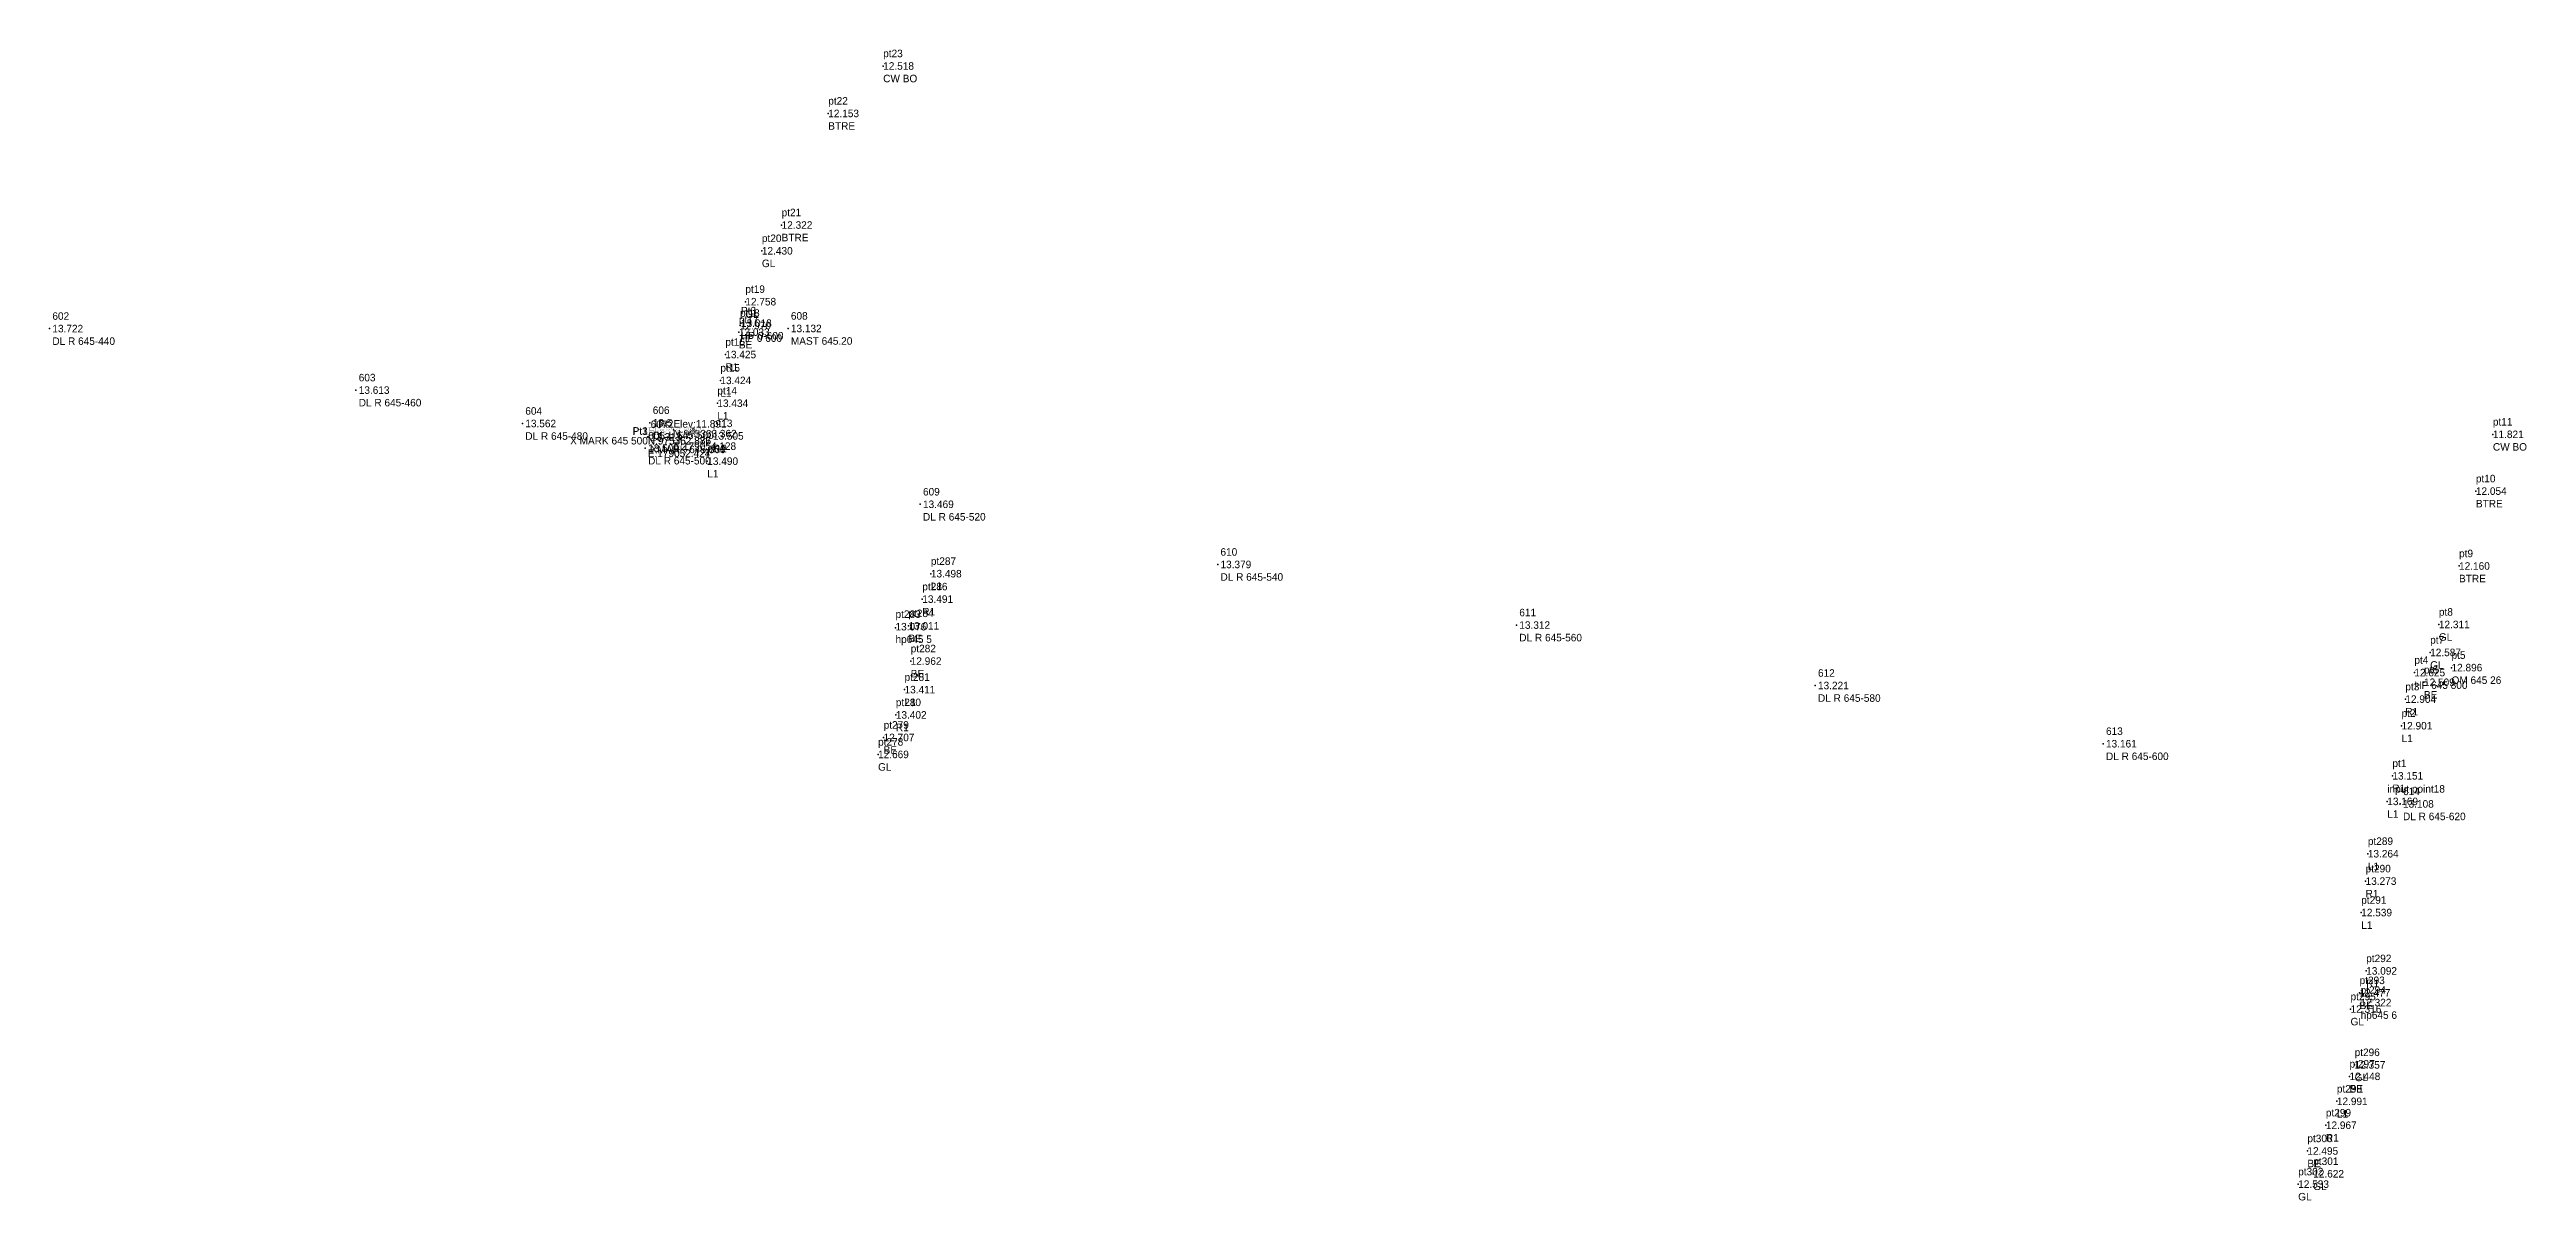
# Model space of a CAD drawing. Header units: metres. Extents: x 169978 to 830021, y 964681 to 1014880.
# Drawn here: x 179012.7 to 179177.3, y 975312.1 to 975388.6 of the extents above; entities that cross this region are included whole.
import ezdxf
from ezdxf.enums import TextEntityAlignment as Align

# ---------------------------------------------------------------- set-up
doc = ezdxf.new("R2010")
doc.units = ezdxf.units.M

msp = doc.modelspace()

# ---------------------------------------------------------------- texts
at = {"layer": 'MDU TO TCNMEJ TO TN CS 644 500 To 645 700 UL & DL_SurveyPoint', "color": 7, "char_height": 0.5, "attachment_point": 4}
for s, insert, width in [('pt23\\P12.518\\PCW BO', (179068.07, 975387.55, 12.52), 3), ('pt22\\P12.153\\PBTRE', (179064.42, 975384.4, 12.15), 3), ('pt21\\P12.322\\PBTRE', (179061.32, 975376.98, 12.32), 3), ('pt20\\P12.430\\PGL', (179060.01, 975375.26, 12.43), 3), ('pt19\\P12.758\\PGL', (179058.91, 975371.88, 12.76), 3), ('pt18\\P12.970\\PHP 0 600', (179058.56, 975370.29, 12.97), 4.5), ('pt17\\P13.033\\PBE', (179058.48, 975369.86, 13.03), 3), ('pt16\\P13.425\\PR1', (179057.58, 975368.37, 13.43), 3), ('pt14\\P13.434\\PL1', (179057.05, 975365.13, 13.43), 3), ('pt15\\P13.424\\PL1', (179057.25, 975366.65, 13.42), 3), ('pt13\\P13.505\\PR1', (179056.75, 975362.96, 13.51), 3), ('pt11\\P11.821\\PCW BO', (179175.05, 975363.06, 11.82), 3), ('pt12\\P13.490\\PL1', (179056.38, 975361.28, 13.49), 3), ('pt10\\P12.054\\PBTRE', (179173.92, 975359.29, 12.05), 3), ('pt287\\P13.498\\PL1', (179071.24, 975353.8, 13.5), 3), ('pt9\\P12.160\\PBTRE', (179172.8, 975354.31, 12.16), 3), ('pt286\\P13.491\\PR1', (179070.67, 975352.11, 13.49), 3), ('pt283\\P13.076\\Php645 5', (179068.89, 975350.2, 13.08), 4), ('pt284\\P13.011\\PBE', (179069.75, 975350.33, 13.01), 3), ('pt8\\P12.311\\PGL', (179171.46, 975350.42, 12.31), 3), ('pt282\\P12.962\\PBE', (179069.9, 975347.99, 12.96), 3), ('pt4\\P12.625\\PHP 645 800', (179169.83, 975347.22, 12.62), 5.5), ('pt7\\P12.587\\PGL', (179170.88, 975348.56, 12.59), 3), ('pt5\\P12.896\\POM 645 26', (179172.3, 975347.55, 12.9), 5), ('pt281\\P13.411\\PL1', (179069.49, 975346.09, 13.41), 3), ('pt3\\P12.904\\PR1', (179169.23, 975345.46, 12.9), 3), ('pt6\\P12.509\\PBE', (179170.47, 975346.58, 12.51), 3), ('pt280\\P13.402\\PR1', (179068.91, 975344.41, 13.4), 3), ('pt2\\P12.901\\PL1', (179168.98, 975343.69, 12.9), 3), ('pt279\\P12.707\\PBE', (179068.1, 975342.91, 12.71), 3), ('pt278\\P12.669\\PGL', (179067.73, 975341.78, 12.67), 3), ('pt1\\P13.151\\PR1', (179168.37, 975340.36, 13.15), 3), ('input point18\\P13.169\\PL1', (179168.03, 975338.66, 13.17), 7), ('pt289\\P13.264\\PL1', (179166.74, 975335.18, 13.26), 3), ('pt290\\P13.273\\PR1', (179166.59, 975333.36, 13.27), 3), ('pt291\\P12.539\\PL1', (179166.3, 975331.27, 12.54), 3), ('pt292\\P13.092\\PR1', (179166.63, 975327.39, 13.09), 3), ('pt293\\P12.477\\PBE', (179166.19, 975325.93, 12.48), 3), ('pt295\\P12.316\\PGL', (179165.59, 975324.85, 12.32), 3), ('pt294\\P12.322\\Php645 6', (179166.26, 975325.21, 12.32), 4), ('pt296\\P12.357\\PGL', (179165.86, 975321.14, 12.36), 3), ('pt297\\P12.448\\PBE', (179165.52, 975320.38, 12.45), 3), ('pt298\\P12.991\\PL1', (179164.68, 975318.72, 12.99), 3), ('pt299\\P12.967\\PR1', (179163.95, 975317.13, 12.97), 3), ('pt300\\P12.495\\PBE', (179162.72, 975315.42, 12.49), 3), ('pt302\\P12.533\\PGL', (179162.11, 975313.21, 12.53), 3), ('pt301\\P12.622\\PGL', (179163.11, 975313.9, 12.62), 3)]:
    msp.add_mtext(s, dxfattribs=dict(at, insert=insert, width=width))
at = {"layer": 'MDU TO TN 3MVN TOMLMR  CH 0-400 TO 5-800_SurveyPoint', "color": 7, "insert": (179058.62, 975370.45, 13.02), "char_height": 0.5, "width": 4.5, "attachment_point": 4}
msp.add_mtext('Pt3\\P13.018\\PHP 0-600', dxfattribs=at)
at = {"layer": 'MEJ TO TN CH635-600 TOCH647-200_Survey', "char_height": 0.5, "attachment_point": 4}
for s, insert, width in [(' 602\\P 13.722\\P DL R 645-440', (179012.67, 975370.09, 13.72), 6.5), (' 608\\P 13.132\\P MAST 645.20', (179061.75, 975370.1, 13.13), 6), (' 603\\P 13.613\\P DL R 645-460', (179033.03, 975366, 13.61), 6.5), (' 604\\P 13.562\\P DL R 645-480', (179044.1, 975363.78, 13.56), 6.5), (' 606\\P 13.5\\P DL L 645-500', (179052.57, 975363.83, 13.5), 6.5), (' 605\\P 13.509\\P DL R 645-500', (179052.26, 975362.14, 13.51), 6.5), (' 607\\P 13.313\\P XMARK 645.500', (179052.43, 975362.89, 13.31), 7), (' 609\\P 13.469\\P DL R 645-520', (179070.53, 975358.41, 13.47), 6.5), (' 610\\P 13.379\\P DL R 645-540', (179090.3, 975354.41, 13.38), 6.5), (' 611\\P 13.312\\P DL R 645-560', (179110.16, 975350.38, 13.31), 6.5), (' 612\\P 13.221\\P DL R 645-580', (179130.01, 975346.36, 13.22), 6.5), (' 613\\P 13.161\\P DL R 645-600', (179149.15, 975342.49, 13.16), 6.5), (' 614\\P 13.108\\P DL R 645-620', (179168.89, 975338.49, 13.11), 6.5)]:
    msp.add_mtext(s, dxfattribs=dict(at, insert=insert, width=width))
at = {"layer": 'TN 31.03.2026_Code', "color": 2}
msp.add_text('X MARK 645 500', height=0.5, dxfattribs=at).set_placement((179052.43, 975362.89, 13.31), align=Align.TOP_RIGHT)
at = {"layer": 'TN 31.03.2026_Coordinate', "color": 5, "char_height": 0.5, "width": 6, "attachment_point": 1}
for s, insert in [('N:975362.886\\PE:179052.427', (179052.43, 975362.89, 13.31)), ('N:975362.877\\PE:179052.424', (179052.42, 975362.88, 13.3)), ('N:975363.362\\PE:179054.128', (179054.13, 975363.36, 11.89))]:
    msp.add_mtext(s, dxfattribs=dict(at, insert=insert))
at = {"layer": 'TN 31.03.2026_Height', "color": 5}
for s, p in [('Elev:13.313', (179052.43, 975362.89, 13.31)), ('Elev:13.303', (179052.42, 975362.88, 13.3)), ('Elev:11.891', (179054.13, 975363.36, 11.89))]:
    msp.add_text(s, height=0.5, dxfattribs=at).set_placement(p, align=Align.BOTTOM_LEFT)
at = {"layer": 'TN 31.03.2026_Name', "color": 3}
for s, p in [('Pt1', (179052.43, 975362.89, 13.31)), ('Pt3', (179052.42, 975362.88, 13.3)), ('Pt2', (179054.13, 975363.36, 11.89))]:
    msp.add_text(s, height=0.5, dxfattribs=at).set_placement(p, align=Align.BOTTOM_RIGHT)

# ---------------------------------------------------------------- linework, layer by layer
at = {"layer": 'MDU TO TCNMEJ TO TN CS 644 500 To 645 700 UL & DL_SurveyPoint'}
for p in [(179068.07, 975387.55, 12.52), (179064.42, 975384.4, 12.15), (179061.32, 975376.98, 12.32), (179060.01, 975375.26, 12.43), (179058.91, 975371.88, 12.76), (179058.48, 975369.86, 13.03), (179058.56, 975370.29, 12.97), (179057.58, 975368.37, 13.43), (179057.25, 975366.65, 13.42), (179057.05, 975365.13, 13.43), (179056.75, 975362.96, 13.51), (179175.05, 975363.06, 11.82), (179056.38, 975361.28, 13.49), (179173.92, 975359.29, 12.05), (179071.24, 975353.8, 13.5), (179172.8, 975354.31, 12.16), (179070.67, 975352.11, 13.49), (179068.89, 975350.2, 13.08), (179069.75, 975350.33, 13.01), (179171.46, 975350.42, 12.31), (179170.88, 975348.56, 12.59), (179069.9, 975347.99, 12.96), (179169.83, 975347.22, 12.62), (179170.47, 975346.58, 12.51), (179172.3, 975347.55, 12.9), (179069.49, 975346.09, 13.41), (179169.23, 975345.46, 12.9), (179068.91, 975344.41, 13.4), (179168.98, 975343.69, 12.9), (179067.73, 975341.78, 12.67), (179068.1, 975342.91, 12.71), (179168.37, 975340.36, 13.15), (179168.03, 975338.66, 13.17), (179166.74, 975335.18, 13.26), (179166.59, 975333.36, 13.27), (179166.3, 975331.27, 12.54), (179166.63, 975327.39, 13.09), (179166.19, 975325.93, 12.48), (179166.26, 975325.21, 12.32), (179165.59, 975324.85, 12.32), (179165.52, 975320.38, 12.45), (179165.86, 975321.14, 12.36), (179164.68, 975318.72, 12.99), (179163.95, 975317.13, 12.97), (179162.72, 975315.42, 12.49), (179163.11, 975313.9, 12.62), (179162.11, 975313.21, 12.53)]:
    msp.add_point(p, dxfattribs=at)
at = {"layer": 'MDU TO TN 3MVN TOMLMR  CH 0-400 TO 5-800_SurveyPoint'}
msp.add_point((179058.62, 975370.45, 13.02), dxfattribs=at)
at = {"layer": 'MEJ TO TN CH635-600 TOCH647-200_Survey'}
for p in [(179012.67, 975370.09, 13.72), (179061.75, 975370.1, 13.13), (179033.03, 975366, 13.61), (179044.1, 975363.78, 13.56), (179052.43, 975362.89, 13.31), (179052.57, 975363.83, 13.5), (179052.26, 975362.14, 13.51), (179070.53, 975358.41, 13.47), (179090.3, 975354.41, 13.38), (179110.16, 975350.38, 13.31), (179130.01, 975346.36, 13.22), (179149.15, 975342.49, 13.16), (179168.89, 975338.49, 13.11)]:
    msp.add_point(p, dxfattribs=at)
at = {"layer": 'TN 31.03.2026_0'}
for p in [(179054.13, 975363.36, 11.89), (179052.42, 975362.88, 13.3)]:
    msp.add_point(p, dxfattribs=at)
at = {"layer": 'TN 31.03.2026_X MARK 645 500'}
msp.add_point((179052.43, 975362.89, 13.31), dxfattribs=at)

msp.set_redraw_order([(e.dxf.handle, doc.entitydb.next_handle()) for e in msp.query("TEXT MTEXT ATTDEF DIMENSION ARC_DIMENSION")])  # texts and dimensions are drawn at this point

doc.saveas('drawing.dxf')
